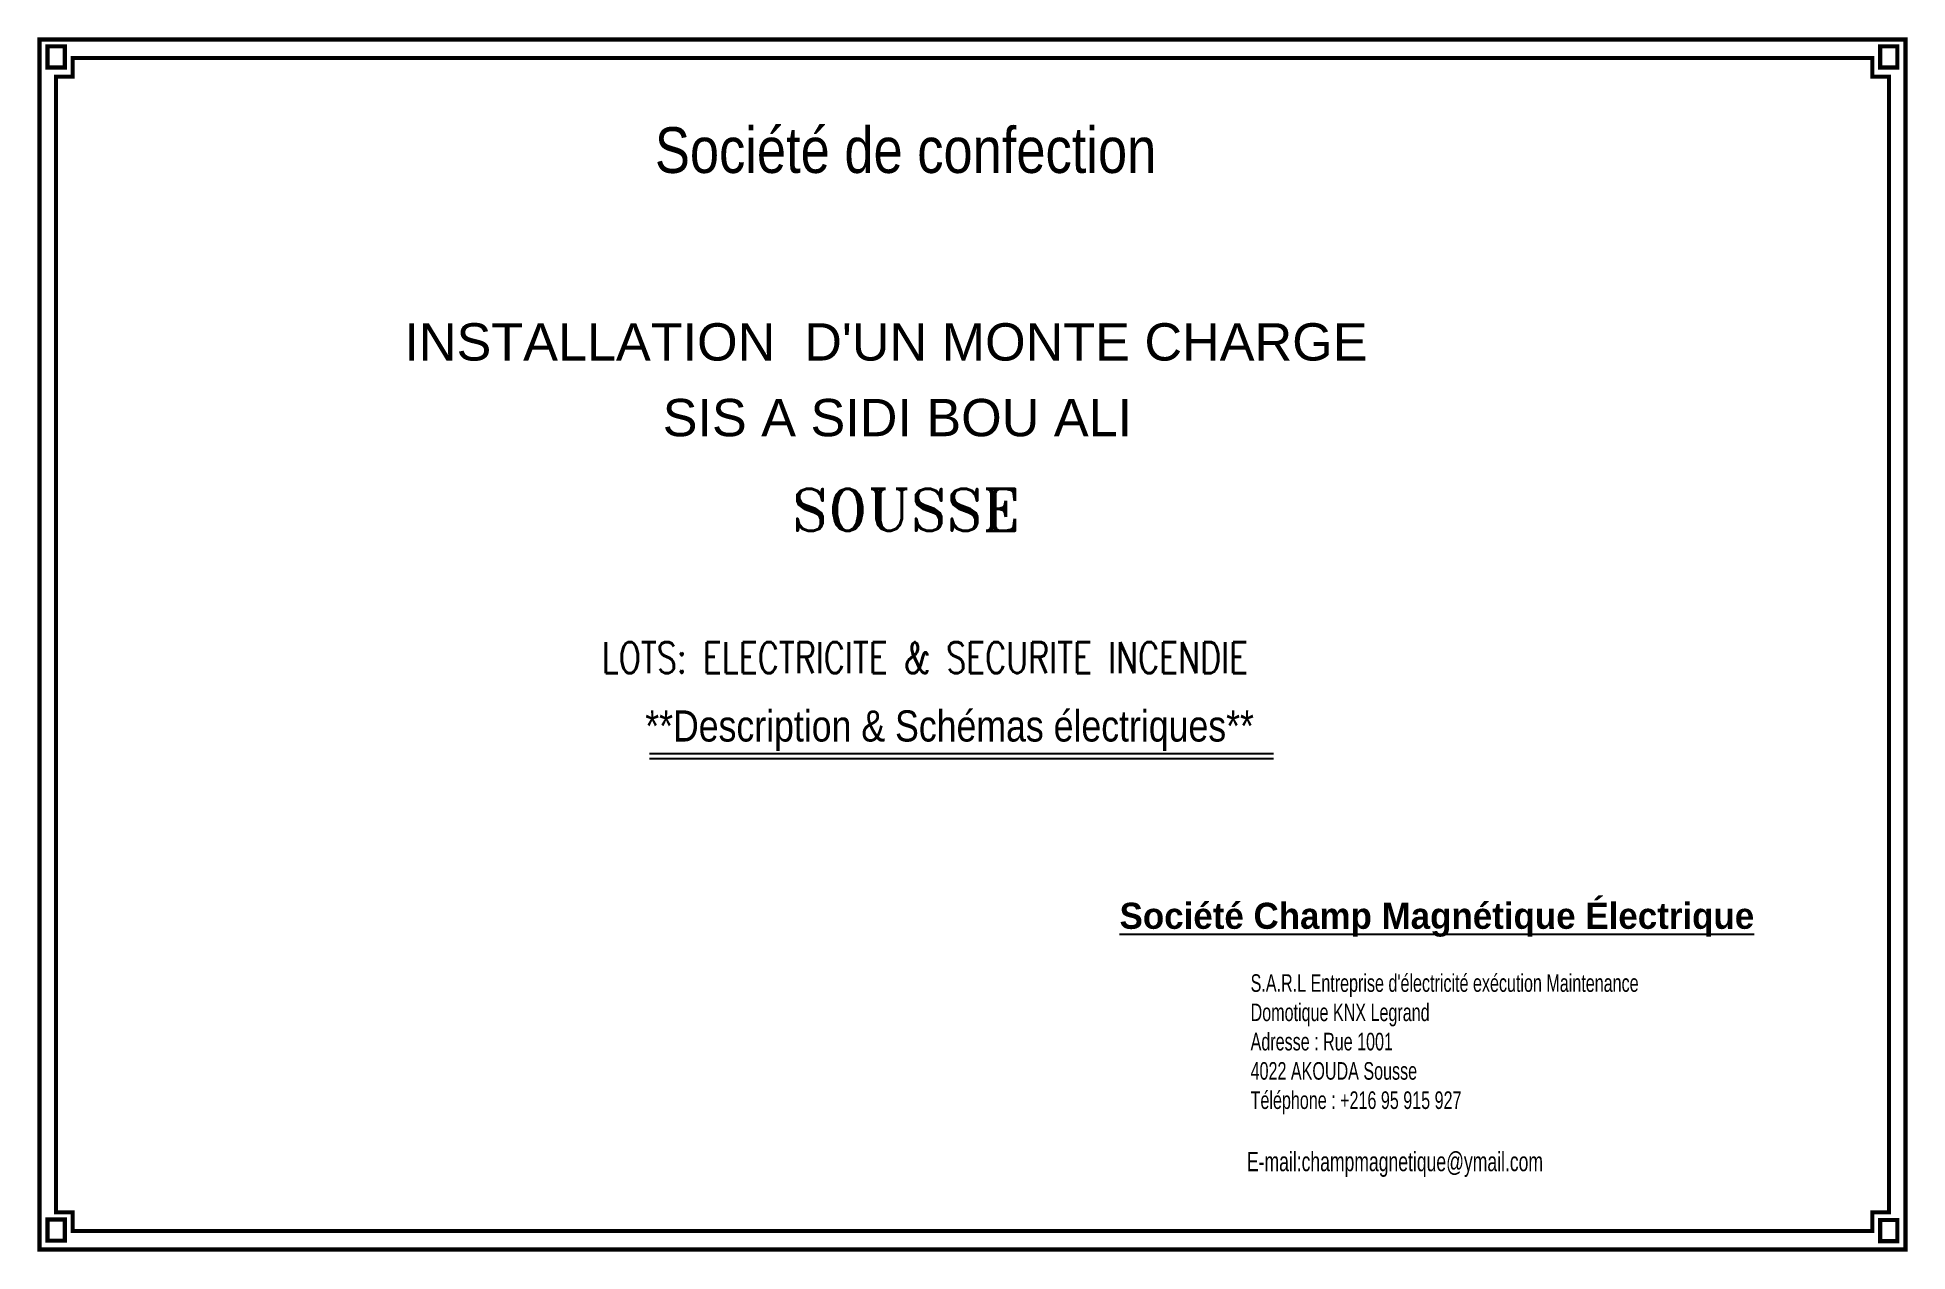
# Model space of a CAD drawing. Header units: millimetres. Extents: x -697 to 9610, y -2715 to 1893.
# Drawn here: x 7720 to 9610, y 666 to 1893 of the extents above; entities that cross this region are included whole.
import ezdxf

# ---------------------------------------------------------------- set-up
doc = ezdxf.new("R2010")
doc.units = ezdxf.units.MM
for name, color, linetype in [('CADRE SCHEMAS UNIFILAIRE', 7, 'Continuous'), ('ECALIRAGE', 3, 'Continuous'), ('MEN', 182, 'Continuous'), ('PDF _Texte', 7, 'Continuous')]:
    doc.layers.add(name, color=color, linetype=linetype)
doc.styles.add('COTE', font='ROMANS8', dxfattribs={"width": 0.75})
doc.styles.add('PDF Arial', font='arial.ttf')
doc.styles.add('ROMANT', font='romant', dxfattribs={"height": 0.2})
doc.styles.get("Standard").update_dxf_attribs({"font": 'ARIALN.TTF', "width": 0.8})

msp = doc.modelspace()

# ---------------------------------------------------------------- texts
at = {"layer": 'CADRE SCHEMAS UNIFILAIRE', "color": 255}
msp.add_text('**Description & Schémas électriques**', height=31.46747, dxfattribs=at).set_placement((8334.111, 1181.439, 386.192))
at = {"layer": 'CADRE SCHEMAS UNIFILAIRE', "color": 255, "insert": (8290.07, 1282.024), "char_height": 31.46747, "width": 1218.5235, "attachment_point": 1, "style": 'COTE'}
msp.add_mtext('LOTS: ELECTRICITE & SECURITE INCENDIE ', dxfattribs=at)
at = {"layer": 'CADRE SCHEMAS UNIFILAIRE', "color": 255, "width": 606.58338, "attachment_point": 1}
for s, insert, char_height in [("{\\H0.91667x;S.A.R.L Entreprise d'électricité exécution Maintenance^JDomotique KNX Legrand^JAdresse\\~: Rue 1001^J4022 AKOUDA Sousse^JTéléphone\\~: +216 95 915 927}", (8945.799, 946.172), 19.370643), ('E-mail:champmagnetique@ymail.com', (8942.098, 766.475), 19.37064)]:
    msp.add_mtext(s, dxfattribs=dict(at, insert=insert, char_height=char_height))
at = {"layer": 'ECALIRAGE', "color": 2}
msp.add_text('Société de confection', height=46.24562, dxfattribs=at).set_placement((8343.882, 1756.186))
at = {"layer": 'ECALIRAGE', "color": 255, "style": 'ROMANT'}
msp.add_text('SOUSSE', height=42.3684, dxfattribs=at).set_placement((8482.439, 1394.484, 0))
at = {"layer": 'ECALIRAGE', "color": 255, "insert": (9134.042, 1018.476), "char_height": 26.39334, "width": 1177.17961, "attachment_point": 2, "style": 'ROMANT'}
msp.add_mtext('{\\finherit|b1|i0|c0|p16;\\L\\C146;\\c9000464;Société Champ Magnétique Électrique}', dxfattribs=at)
at = {"layer": 'PDF _Texte', "char_height": 37.72115, "attachment_point": 7, "style": 'PDF Arial'}
for s, insert in [("INSTALLATION  D'UN MONTE CHARGE", (8090.704, 1566.004)), ('SIS A SIDI BOU ALI', (8351.707, 1489.494))]:
    msp.add_mtext(s, dxfattribs=dict(at, insert=insert))

# ---------------------------------------------------------------- linework, layer by layer
at = {"layer": 'CADRE SCHEMAS UNIFILAIRE', "color": 255, "const_width": 4.223, "elevation": 142.524}
msp.add_lwpolyline([(7721.962, 1891.092), (9607.575, 1891.092), (9607.575, 667.925), (7721.962, 667.925)], close=True, dxfattribs=at)
at = {"layer": 'CADRE SCHEMAS UNIFILAIRE', "color": 255, "const_width": 4.223}
for points in [[(7730.11, 1884.126), (7747.502, 1884.126), (7747.502, 1862.81), (7730.11, 1862.81)], [(9581.959, 1884.126), (9599.35, 1884.126), (9599.35, 1862.81), (9581.959, 1862.81)], [(7730.11, 698.247), (7747.502, 698.247), (7747.502, 676.931), (7730.11, 676.931)], [(9581.959, 697.722), (9599.35, 697.722), (9599.35, 676.406), (9581.959, 676.406)]]:
    msp.add_lwpolyline(points, close=True, dxfattribs=at)
at = {"layer": 'CADRE SCHEMAS UNIFILAIRE', "color": 255, "const_width": 4.223, "elevation": 142.524}
for points in [[(7738.715, 1853.555), (7738.715, 705.462), (7755.469, 705.462), (7755.469, 686.694), (9574.069, 686.694), (9574.069, 705.462), (9590.822, 705.462), (9590.822, 1853.555), (9574.069, 1853.555), (9574.069, 1874.446)], [(7755.469, 1874.493), (7755.469, 1853.555)], [(9574.069, 1872.324), (7755.469, 1872.324)], [(7757.58, 1853.555), (7736.615, 1853.555)]]:
    msp.add_lwpolyline(points, dxfattribs=at)
at = {"layer": 'MEN', "color": 30, "true_color": 0xf8991e}
for p, q in [((8338.505, 1169.362), (8969.098, 1169.362)), ((8338.505, 1164.353), (8969.098, 1164.353))]:
    msp.add_line(p, q, dxfattribs=at)

msp.set_redraw_order([(e.dxf.handle, doc.entitydb.next_handle()) for e in msp.query("TEXT MTEXT ATTDEF DIMENSION ARC_DIMENSION")])  # texts and dimensions are drawn at this point

doc.saveas('drawing.dxf')
